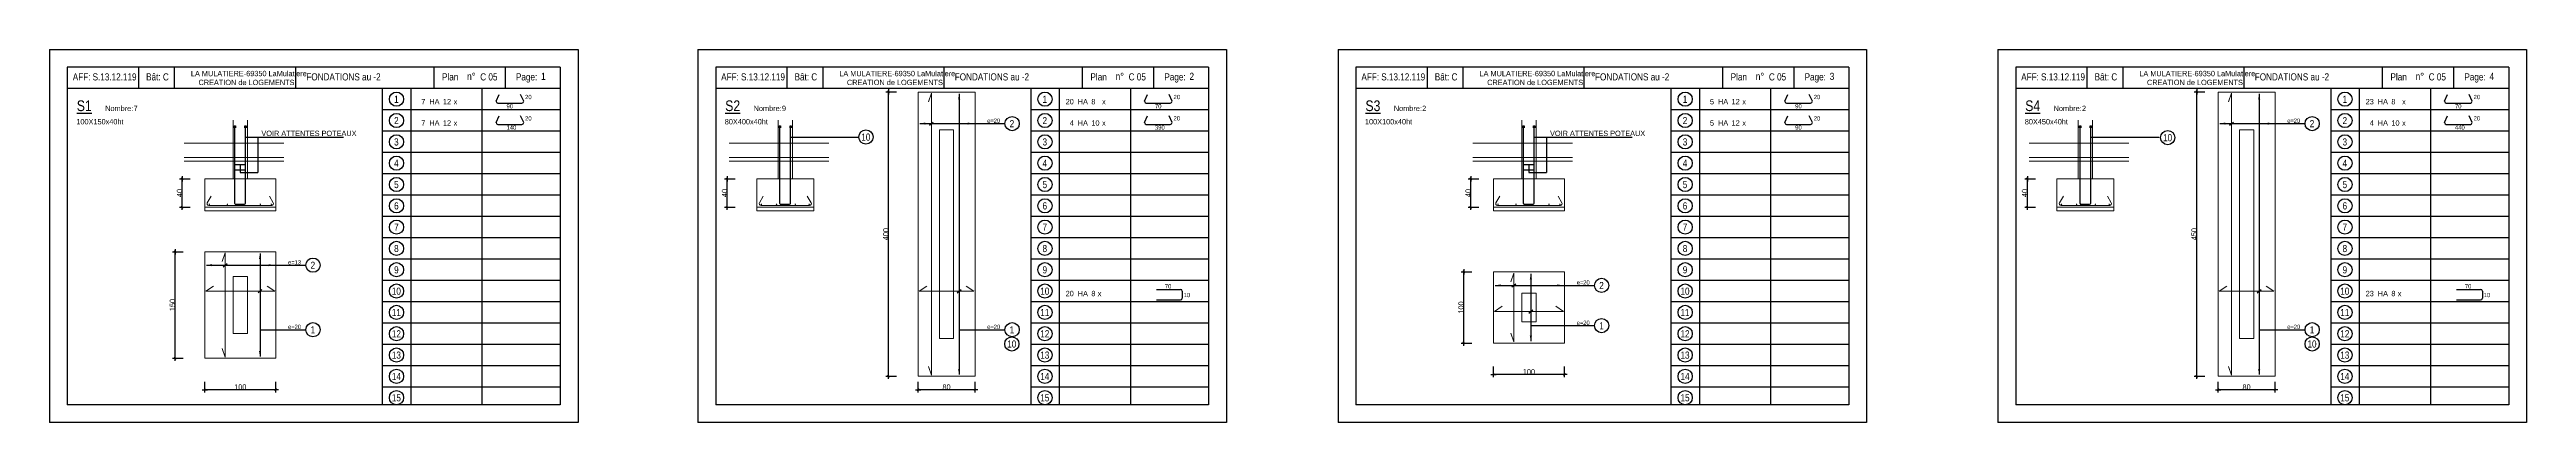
# Model space of a CAD drawing. Header units: centimetres. Extents: x -4990 to 114398, y -61489 to -12305.
# Drawn here: x 84335 to 91295, y -42596 to -41546 of the extents above; entities that cross this region are included whole.
import ezdxf
from ezdxf.enums import TextEntityAlignment as Align

# ---------------------------------------------------------------- set-up
doc = ezdxf.new("R2010")
doc.units = ezdxf.units.CM
doc.header["$LTSCALE"] = 0.5
doc.layers.get('DEFPOINTS').update_dxf_attribs({"linetype": 'CONTINUOUS'})
for name, color, linetype in [('01_cote_gen', 4, 'CONTINUOUS'), ('01_fenetres', 171, 'CONTINUOUS'), ('01_linteaux', 2, 'CONTINUOUS'), ('01_texte', 230, 'CONTINUOUS'), ('AA_COTES', 2, 'CONTINUOUS')]:
    doc.layers.add(name, color=color, linetype=linetype)
doc.layers.add('01_murs_coup', color=5, linetype='CONTINUOUS', lineweight=60)
doc.layers.add('01_sem', color=42, linetype='CONTINUOUS', lineweight=15)
doc.styles.add('STYLE2', font='ARIALN.TTF')
doc.dimstyles.new('JB25', dxfattribs={"dimscale": 0.1, "dimtxt": 150, "dimasz": 15, "dimexe": 0.1, "dimexo": 0.1, "dimgap": 0.09, "dimtad": 1, "dimdec": 1, "dimlfac": 0.5, "dimdsep": 46, "dimtxsty": 'STYLE2', "dimblk1": 'BOND_G', "dimblk2": 'BOND_D', "dimsah": 1, "dimcen": 1.5, "dimdle": 0.01, "dimse1": 1, "dimse2": 1, "dimclrd": 4, "dimclre": 2, "dimclrt": 6, "dimazin": 2, "dimtfac": 2.333333, "dimtdec": 1, "dimtix": 1, "dimtmove": 2, "dimatfit": 3, "dimldrblk": 'BOND_G', "dimfxl": 1, "dimtolj": 1, "dimtzin": 0, "dimarcsym": 0})
doc.dimstyles.new('JB50', dxfattribs={"dimscale": 0.1, "dimtxt": 150, "dimasz": 15, "dimexe": 0.1, "dimexo": 0.1, "dimgap": 0.09, "dimtad": 1, "dimdec": 1, "dimdsep": 46, "dimtxsty": 'STYLE2', "dimblk1": 'BOND_G', "dimblk2": 'BOND_D', "dimsah": 1, "dimcen": 1.5, "dimdle": 0.01, "dimse1": 1, "dimse2": 1, "dimclrd": 4, "dimclre": 2, "dimclrt": 6, "dimazin": 2, "dimtfac": 2.333333, "dimtdec": 1, "dimtix": 1, "dimtmove": 2, "dimatfit": 3, "dimldrblk": 'BOND_G', "dimfxl": 1, "dimtolj": 1, "dimtzin": 0, "dimarcsym": 0})

msp = doc.modelspace()

# ---------------------------------------------------------------- texts
at = {"layer": '01_texte', "style": 'STYLE2'}
for s, height, p in [('AFF:', 20, (84400.296, -41633.132)), ('S.13.12.119', 20, (84455.96, -41633.132)), ('Bât: C', 20, (84606.46, -41633.132)), ('LA MULATIERE-69350 LaMulatiere', 15, (84732.197, -41621.265)), ('FONDATIONS au -2', 20, (85056.618, -41633.132)), ('Plan', 20, (85437.913, -41633.132)), ('n%%D', 20, (85508.598, -41631.69)), (' C 05', 20, (85538.941, -41633.132)), ('Page:', 20, (85645.582, -41633.132)), ('1', 20, (85716.267, -41631.69)), ('AFF:', 20, (86222.296, -41633.132)), ('S.13.12.119', 20, (86277.96, -41633.132)), ('Bât: C', 20, (86428.46, -41633.132)), ('LA MULATIERE-69350 LaMulatiere', 15, (86554.197, -41621.265)), ('FONDATIONS au -2', 20, (86878.618, -41633.132)), ('Plan', 20, (87259.913, -41633.132)), ('n%%D', 20, (87330.598, -41631.69)), (' C 05', 20, (87360.941, -41633.132)), ('Page:', 20, (87467.582, -41633.132)), ('2', 20, (87538.267, -41631.69)), ('AFF:', 20, (88021.296, -41633.132)), ('S.13.12.119', 20, (88076.96, -41633.132)), ('Bât: C', 20, (88227.46, -41633.132)), ('LA MULATIERE-69350 LaMulatiere', 15, (88353.197, -41621.265)), ('FONDATIONS au -2', 20, (88677.618, -41633.132)), ('Plan', 20, (89058.913, -41633.132)), ('n%%D', 20, (89129.598, -41631.69)), (' C 05', 20, (89159.941, -41633.132)), ('Page:', 20, (89266.582, -41633.132)), ('3', 20, (89337.267, -41631.69)), ('AFF:', 20, (89875.296, -41633.132)), ('S.13.12.119', 20, (89930.96, -41633.132)), ('Bât: C', 20, (90081.46, -41633.132)), ('LA MULATIERE-69350 LaMulatiere', 15, (90207.197, -41621.265)), ('FONDATIONS au -2', 20, (90531.618, -41633.132)), ('Plan', 20, (90912.913, -41633.132)), ('n%%D', 20, (90983.598, -41631.69)), (' C 05', 20, (91013.941, -41633.132)), ('Page:', 20, (91120.582, -41633.132)), ('4', 20, (91191.267, -41631.69)), ('%%US1', 30, (84411.577, -41719.372)), ('CREATION de LOGEMENTS', 15, (84753.679, -41646.265)), ('HA', 15, (85402.291, -41700.383)), ('12', 15, (85440.459, -41700.383)), ('x', 15, (85470.559, -41700.383)), ('20', 12, (85671.342, -41685.805)), ('%%US2', 30, (86233.577, -41719.372)), ('CREATION de LOGEMENTS', 15, (86575.679, -41646.265)), ('HA', 15, (87224.291, -41700.383)), ('8', 15, (87262.459, -41700.383)), ('x', 15, (87292.559, -41700.383)), ('20', 12, (87493.342, -41685.805)), ('%%US3', 30, (88032.577, -41719.372)), ('CREATION de LOGEMENTS', 15, (88374.679, -41646.265)), ('HA', 15, (89023.291, -41700.383)), ('12', 15, (89061.459, -41700.383)), ('x', 15, (89091.559, -41700.383)), ('20', 12, (89292.342, -41685.805)), ('%%US4', 30, (89886.577, -41719.372)), ('CREATION de LOGEMENTS', 15, (90228.679, -41646.265)), ('HA', 15, (90877.291, -41700.383)), ('8', 15, (90915.459, -41700.383)), ('x', 15, (90945.559, -41700.383)), ('20', 12, (91146.342, -41685.805)), ('100X150x40ht', 15, (84410.328, -41756.77)), ('Nombre:', 15, (84491.389, -41719.372)), ('7', 15, (84571.012, -41719.372)), ('HA', 15, (85402.291, -41760.383)), ('12', 15, (85440.459, -41760.383)), ('x', 15, (85470.559, -41760.383)), ('90', 12, (85619.142, -41711.651)), ('140', 12, (85619.142, -41771.651)), ('20', 12, (85671.342, -41745.805)), ('80X400x40ht', 15, (86232.328, -41756.77)), ('Nombre:', 15, (86313.389, -41719.372)), ('9', 15, (86393.012, -41719.372)), ('e= ', 12, (86969.783, -41752.553)), ('20', 12, (86987.945, -41752.553)), ('HA', 15, (87224.291, -41760.383)), ('10', 15, (87262.459, -41760.383)), ('x', 15, (87292.559, -41760.383)), ('390', 12, (87441.142, -41771.651)), ('70', 12, (87441.142, -41711.651)), ('20', 12, (87493.342, -41745.805)), ('100X100x40ht', 15, (88031.328, -41756.77)), ('Nombre:', 15, (88112.389, -41719.372)), ('2', 15, (88192.012, -41719.372)), ('HA', 15, (89023.291, -41760.383)), ('12', 15, (89061.459, -41760.383)), ('x', 15, (89091.559, -41760.383)), ('90', 12, (89240.142, -41711.651)), ('90', 12, (89240.142, -41771.651)), ('20', 12, (89292.342, -41745.805)), ('80X450x40ht', 15, (89885.328, -41756.77)), ('Nombre:', 15, (89966.389, -41719.372)), ('2', 15, (90046.012, -41719.372)), ('e= ', 12, (90622.783, -41752.553)), ('20', 12, (90640.945, -41752.553)), ('HA', 15, (90877.291, -41760.383)), ('10', 15, (90915.459, -41760.383)), ('x', 15, (90945.559, -41760.383)), ('440', 12, (91094.142, -41771.651)), ('70', 12, (91094.142, -41711.651)), ('20', 12, (91146.342, -41745.805)), ('VOIR ATTENTES POTEAUX', 15, (84930.306, -41789.612)), ('VOIR ATTENTES POTEAUX', 15, (88551.306, -41789.612)), ('e= ', 12, (85005.283, -42151.053)), ('13', 12, (85023.445, -42151.053)), ('HA', 15, (87224.291, -42240.383)), ('8', 15, (87262.459, -42240.383)), ('70', 12, (87468.894, -42218.41)), ('10', 12, (87522.019, -42243.117)), ('e= ', 12, (88626.283, -42208.053)), ('20', 12, (88644.445, -42208.053)), ('HA', 15, (90877.291, -42240.383)), ('8', 15, (90915.459, -42240.383)), ('70', 12, (91121.894, -42218.41)), ('10', 12, (91175.019, -42243.117)), ('e= ', 12, (88626.283, -42321.208)), ('20', 12, (88644.445, -42321.208)), ('e= ', 12, (85005.283, -42332.708)), ('20', 12, (85023.445, -42332.708)), ('e= ', 12, (86969.783, -42332.708)), ('20', 12, (86987.945, -42332.708)), ('e= ', 12, (90622.783, -42332.708)), ('20', 12, (90640.945, -42332.708))]:
    msp.add_text(s, height=height, dxfattribs=at).set_placement(p)
for s, p in [('1', (85309.596, -41686.207)), ('1', (87131.596, -41686.207)), ('1', (88930.596, -41686.207)), ('1', (90784.596, -41686.207)), ('2', (85309.596, -41746.207)), ('2', (87039.365, -41754.837)), ('2', (87131.596, -41746.207)), ('2', (88930.596, -41746.207)), ('2', (90692.365, -41754.837)), ('2', (90784.596, -41746.207)), ('3', (85309.596, -41806.207)), ('10', (86628.596, -41792.614)), ('3', (87131.596, -41806.207)), ('3', (88930.596, -41806.207)), ('10', (90286.596, -41794.226)), ('3', (90784.596, -41806.207)), ('4', (85309.596, -41866.207)), ('4', (87131.596, -41866.207)), ('4', (88930.596, -41866.207)), ('4', (90784.596, -41866.207)), ('5', (85309.596, -41926.207)), ('5', (87131.596, -41926.207)), ('5', (88930.596, -41926.207)), ('5', (90784.596, -41926.207)), ('6', (85309.596, -41986.207)), ('7', (85309.596, -42046.207)), ('6', (87131.596, -41986.207)), ('7', (87131.596, -42046.207)), ('6', (88930.596, -41986.207)), ('7', (88930.596, -42046.207)), ('6', (90784.596, -41986.207)), ('7', (90784.596, -42046.207)), ('8', (85309.596, -42106.207)), ('8', (87131.596, -42106.207)), ('8', (88930.596, -42106.207)), ('8', (90784.596, -42106.207)), ('2', (85074.865, -42153.337)), ('9', (85309.596, -42166.207)), ('9', (87131.596, -42166.207)), ('9', (88930.596, -42166.207)), ('9', (90784.596, -42166.207)), ('10', (85309.596, -42226.207)), ('10', (87131.596, -42226.207)), ('2', (88695.865, -42210.337)), ('10', (88930.596, -42226.207)), ('10', (90784.596, -42226.207)), ('11', (85309.596, -42286.207)), ('11', (87131.596, -42286.207)), ('1', (88695.865, -42323.492)), ('11', (88930.596, -42286.207)), ('11', (90784.596, -42286.207)), ('1', (85074.865, -42334.992)), ('12', (85309.596, -42346.207)), ('10', (87038.704, -42374.981)), ('1', (87039.365, -42334.992)), ('12', (87131.596, -42346.207)), ('12', (88930.596, -42346.207)), ('10', (90692.365, -42374.992)), ('1', (90692.365, -42334.992)), ('12', (90784.596, -42346.207)), ('13', (85309.596, -42406.207)), ('13', (87131.596, -42406.207)), ('13', (88930.596, -42406.207)), ('13', (90784.596, -42406.207)), ('14', (85309.596, -42466.207)), ('15', (85309.596, -42526.207)), ('14', (87131.596, -42466.207)), ('15', (87131.596, -42526.207)), ('14', (88930.596, -42466.207)), ('15', (88930.596, -42526.207)), ('14', (90784.596, -42466.207)), ('15', (90784.596, -42526.207))]:
    msp.add_text(s, height=20, dxfattribs=at).set_placement(p, align=Align.MIDDLE_CENTER)
for s, p in [('7', (85391.089, -41700.383)), ('20', (87213.089, -41700.383)), ('5', (89012.089, -41700.383)), ('23', (90866.089, -41700.383)), ('7', (85391.089, -41760.383)), ('4', (87213.089, -41760.383)), ('5', (89012.089, -41760.383)), ('4', (90866.089, -41760.383)), ('20', (87213.089, -42240.383)), ('23', (90866.089, -42240.383))]:
    msp.add_text(s, height=15, dxfattribs=at).set_placement(p, align=Align.RIGHT)
for p in [(87285.484, -42240.383), (90938.484, -42240.383)]:
    msp.add_text('x', height=15, dxfattribs=at).set_placement(p, align=Align.CENTER)

# ---------------------------------------------------------------- blocks, each defined once
blk = doc.blocks.new('BOND_G')
at = {"layer": 'AA_COTES', "color": 0}
for p, q in [((5, 0), (-5, 0)), ((1.8, 1.8), (-1.8, -1.8)), ((0, -5), (0, 15))]:
    blk.add_line(p, q, dxfattribs=at)
blk = doc.blocks.new('BOND_D')
at = {"layer": 'AA_COTES', "color": 0}
for p, q in [((5, 0), (-5, 0)), ((-1.8, -1.8), (1.8, 1.8)), ((0, 5), (0, -15))]:
    blk.add_line(p, q, dxfattribs=at)
blk = doc.blocks.new('*D4352')
at = {"layer": '01_cote_gen', "color": 4, "linetype": 'Continuous', "lineweight": -2, "transparency": 16777216}
blk.add_line((84688, -42413.7), (84688, -42116.7), dxfattribs=at)
at = {"layer": 'DEFPOINTS', "color": 0, "linetype": 'Continuous'}
for p in [(84688, -42115.2), (84740.4, -42115.2), (84740.4, -42415.2)]:
    blk.add_point(p, dxfattribs=at)
at = {"layer": '01_cote_gen', "color": 4, "linetype": 'Continuous', "lineweight": -2, "transparency": 16777216, "xscale": 1.5, "yscale": 1.5, "zscale": 1.5}
for name, p, rotation in [('BOND_D', (84688, -42115.2), 90), ('BOND_G', (84688, -42415.2), 270)]:
    blk.add_blockref(name, p, dxfattribs=dict(at, rotation=rotation))
at = {"layer": '01_cote_gen', "color": 6, "linetype": 'Continuous', "lineweight": 0, "transparency": 16777216, "insert": (84680.3, -42265.2), "char_height": 15, "attachment_point": 5, "rotation": 90, "style": 'STYLE2'}
blk.add_mtext('\\A1;150', dxfattribs=at)
blk = doc.blocks.new('*D4353')
at = {"layer": '01_sem', "color": 4, "lineweight": -2, "ltscale": 7, "transparency": 16777216}
blk.add_line((84969.5, -42503.9), (84772.5, -42503.9), dxfattribs=at)
at = {"layer": 'DEFPOINTS', "color": 0, "ltscale": 7}
for p in [(84771, -42415.2), (84971, -42415.2), (84771, -42503.9)]:
    blk.add_point(p, dxfattribs=at)
at = {"layer": '01_sem', "color": 4, "lineweight": -2, "ltscale": 7, "transparency": 16777216, "xscale": 1.5, "yscale": 1.5, "zscale": 1.5, "rotation": 180}
blk.add_blockref('BOND_D', (84771, -42503.9), dxfattribs=at)
at = {"layer": '01_sem', "color": 4, "lineweight": -2, "ltscale": 7, "transparency": 16777216, "xscale": 1.5, "yscale": 1.5, "zscale": 1.5}
blk.add_blockref('BOND_G', (84971, -42503.9), dxfattribs=at)
at = {"layer": '01_sem', "color": 6, "lineweight": 0, "ltscale": 7, "transparency": 16777216, "insert": (84871, -42496.2), "char_height": 15, "attachment_point": 5, "style": 'STYLE2'}
blk.add_mtext('\\A1;100', dxfattribs=at)
blk = doc.blocks.new('*D4354')
at = {"layer": '01_cote_gen', "color": 4, "linetype": 'Continuous', "lineweight": -2, "transparency": 16777216}
blk.add_line((84708, -41988.5), (84708, -41911.5), dxfattribs=at)
at = {"layer": 'DEFPOINTS', "color": 0, "linetype": 'Continuous'}
for p in [(84708, -41910), (84799.3, -41910), (84778.2, -41990)]:
    blk.add_point(p, dxfattribs=at)
at = {"layer": '01_cote_gen', "color": 4, "linetype": 'Continuous', "lineweight": -2, "transparency": 16777216, "xscale": 1.5, "yscale": 1.5, "zscale": 1.5}
for name, p, rotation in [('BOND_D', (84708, -41910), 90), ('BOND_G', (84708, -41990), 270)]:
    blk.add_blockref(name, p, dxfattribs=dict(at, rotation=rotation))
at = {"layer": '01_cote_gen', "color": 6, "linetype": 'Continuous', "lineweight": 0, "transparency": 16777216, "insert": (84700.3, -41950), "char_height": 15, "attachment_point": 5, "rotation": 90, "style": 'STYLE2'}
blk.add_mtext('\\A1;40', dxfattribs=at)
blk = doc.blocks.new('*D4355')
at = {"layer": '01_cote_gen', "color": 4, "linetype": 'Continuous', "lineweight": -2, "transparency": 16777216}
blk.add_line((86692.5, -42464.2), (86692.5, -41667.2), dxfattribs=at)
at = {"layer": 'DEFPOINTS', "color": 0, "linetype": 'Continuous'}
for p in [(86692.5, -41665.7), (86744.9, -41665.7), (86744.9, -42465.7)]:
    blk.add_point(p, dxfattribs=at)
at = {"layer": '01_cote_gen', "color": 4, "linetype": 'Continuous', "lineweight": -2, "transparency": 16777216, "xscale": 1.5, "yscale": 1.5, "zscale": 1.5}
for name, p, rotation in [('BOND_D', (86692.5, -41665.7), 90), ('BOND_G', (86692.5, -42465.7), 270)]:
    blk.add_blockref(name, p, dxfattribs=dict(at, rotation=rotation))
at = {"layer": '01_cote_gen', "color": 6, "linetype": 'Continuous', "lineweight": 0, "transparency": 16777216, "insert": (86684.8, -42065.7), "char_height": 15, "attachment_point": 5, "rotation": 90, "style": 'STYLE2'}
blk.add_mtext('\\A1;400', dxfattribs=at)
blk = doc.blocks.new('*D4356')
at = {"layer": '01_sem', "color": 4, "lineweight": -2, "ltscale": 7, "transparency": 16777216}
blk.add_line((86934, -42503.9), (86777, -42503.9), dxfattribs=at)
at = {"layer": 'DEFPOINTS', "color": 0, "ltscale": 7}
for p in [(86775.5, -42415.2), (86935.5, -42415.2), (86775.5, -42503.9)]:
    blk.add_point(p, dxfattribs=at)
at = {"layer": '01_sem', "color": 4, "lineweight": -2, "ltscale": 7, "transparency": 16777216, "xscale": 1.5, "yscale": 1.5, "zscale": 1.5, "rotation": 180}
blk.add_blockref('BOND_D', (86775.5, -42503.9), dxfattribs=at)
at = {"layer": '01_sem', "color": 4, "lineweight": -2, "ltscale": 7, "transparency": 16777216, "xscale": 1.5, "yscale": 1.5, "zscale": 1.5}
blk.add_blockref('BOND_G', (86935.5, -42503.9), dxfattribs=at)
at = {"layer": '01_sem', "color": 6, "lineweight": 0, "ltscale": 7, "transparency": 16777216, "insert": (86855.5, -42496.2), "char_height": 15, "attachment_point": 5, "style": 'STYLE2'}
blk.add_mtext('\\A1;80', dxfattribs=at)
blk = doc.blocks.new('*D4357')
at = {"layer": '01_cote_gen', "color": 4, "linetype": 'Continuous', "lineweight": -2, "transparency": 16777216}
blk.add_line((86239.5, -41988.5), (86239.5, -41911.5), dxfattribs=at)
at = {"layer": 'DEFPOINTS', "color": 0, "linetype": 'Continuous'}
for p in [(86239.5, -41910), (86350.8, -41910), (86329.7, -41990)]:
    blk.add_point(p, dxfattribs=at)
at = {"layer": '01_cote_gen', "color": 4, "linetype": 'Continuous', "lineweight": -2, "transparency": 16777216, "xscale": 1.5, "yscale": 1.5, "zscale": 1.5}
for name, p, rotation in [('BOND_D', (86239.5, -41910), 90), ('BOND_G', (86239.5, -41990), 270)]:
    blk.add_blockref(name, p, dxfattribs=dict(at, rotation=rotation))
at = {"layer": '01_cote_gen', "color": 6, "linetype": 'Continuous', "lineweight": 0, "transparency": 16777216, "insert": (86231.8, -41950), "char_height": 15, "attachment_point": 5, "rotation": 90, "style": 'STYLE2'}
blk.add_mtext('\\A1;40', dxfattribs=at)
blk = doc.blocks.new('*D4358')
at = {"layer": '01_cote_gen', "color": 4, "linetype": 'Continuous', "lineweight": -2, "transparency": 16777216}
blk.add_line((88309, -42370.7), (88309, -42173.7), dxfattribs=at)
at = {"layer": 'DEFPOINTS', "color": 0, "linetype": 'Continuous'}
for p in [(88309, -42172.2), (88361.4, -42172.2), (88361.4, -42372.2)]:
    blk.add_point(p, dxfattribs=at)
at = {"layer": '01_cote_gen', "color": 4, "linetype": 'Continuous', "lineweight": -2, "transparency": 16777216, "xscale": 1.5, "yscale": 1.5, "zscale": 1.5}
for name, p, rotation in [('BOND_D', (88309, -42172.2), 90), ('BOND_G', (88309, -42372.2), 270)]:
    blk.add_blockref(name, p, dxfattribs=dict(at, rotation=rotation))
at = {"layer": '01_cote_gen', "color": 6, "linetype": 'Continuous', "lineweight": 0, "transparency": 16777216, "insert": (88301.3, -42272.2), "char_height": 15, "attachment_point": 5, "rotation": 90, "style": 'STYLE2'}
blk.add_mtext('\\A1;100', dxfattribs=at)
blk = doc.blocks.new('*D4359')
at = {"layer": '01_sem', "color": 4, "lineweight": -2, "ltscale": 7, "transparency": 16777216}
blk.add_line((88590.5, -42460.9), (88393.5, -42460.9), dxfattribs=at)
at = {"layer": 'DEFPOINTS', "color": 0, "ltscale": 7}
for p in [(88392, -42372.2), (88592, -42372.2), (88392, -42460.9)]:
    blk.add_point(p, dxfattribs=at)
at = {"layer": '01_sem', "color": 4, "lineweight": -2, "ltscale": 7, "transparency": 16777216, "xscale": 1.5, "yscale": 1.5, "zscale": 1.5, "rotation": 180}
blk.add_blockref('BOND_D', (88392, -42460.9), dxfattribs=at)
at = {"layer": '01_sem', "color": 4, "lineweight": -2, "ltscale": 7, "transparency": 16777216, "xscale": 1.5, "yscale": 1.5, "zscale": 1.5}
blk.add_blockref('BOND_G', (88592, -42460.9), dxfattribs=at)
at = {"layer": '01_sem', "color": 6, "lineweight": 0, "ltscale": 7, "transparency": 16777216, "insert": (88492, -42453.2), "char_height": 15, "attachment_point": 5, "style": 'STYLE2'}
blk.add_mtext('\\A1;100', dxfattribs=at)
blk = doc.blocks.new('*D4360')
at = {"layer": '01_cote_gen', "color": 4, "linetype": 'Continuous', "lineweight": -2, "transparency": 16777216}
blk.add_line((88329, -41988.5), (88329, -41911.5), dxfattribs=at)
at = {"layer": 'DEFPOINTS', "color": 0, "linetype": 'Continuous'}
for p in [(88329, -41910), (88420.3, -41910), (88399.2, -41990)]:
    blk.add_point(p, dxfattribs=at)
at = {"layer": '01_cote_gen', "color": 4, "linetype": 'Continuous', "lineweight": -2, "transparency": 16777216, "xscale": 1.5, "yscale": 1.5, "zscale": 1.5}
for name, p, rotation in [('BOND_D', (88329, -41910), 90), ('BOND_G', (88329, -41990), 270)]:
    blk.add_blockref(name, p, dxfattribs=dict(at, rotation=rotation))
at = {"layer": '01_cote_gen', "color": 6, "linetype": 'Continuous', "lineweight": 0, "transparency": 16777216, "insert": (88321.3, -41950), "char_height": 15, "attachment_point": 5, "rotation": 90, "style": 'STYLE2'}
blk.add_mtext('\\A1;40', dxfattribs=at)
blk = doc.blocks.new('*D4362')
at = {"layer": '01_sem', "color": 4, "lineweight": -2, "ltscale": 7, "transparency": 16777216}
blk.add_line((90587, -42503.9), (90430, -42503.9), dxfattribs=at)
at = {"layer": 'DEFPOINTS', "color": 0, "ltscale": 7}
for p in [(90428.5, -42415.2), (90588.5, -42415.2), (90428.5, -42503.9)]:
    blk.add_point(p, dxfattribs=at)
at = {"layer": '01_sem', "color": 4, "lineweight": -2, "ltscale": 7, "transparency": 16777216, "xscale": 1.5, "yscale": 1.5, "zscale": 1.5, "rotation": 180}
blk.add_blockref('BOND_D', (90428.5, -42503.9), dxfattribs=at)
at = {"layer": '01_sem', "color": 4, "lineweight": -2, "ltscale": 7, "transparency": 16777216, "xscale": 1.5, "yscale": 1.5, "zscale": 1.5}
blk.add_blockref('BOND_G', (90588.5, -42503.9), dxfattribs=at)
at = {"layer": '01_sem', "color": 6, "lineweight": 0, "ltscale": 7, "transparency": 16777216, "insert": (90508.5, -42496.2), "char_height": 15, "attachment_point": 5, "style": 'STYLE2'}
blk.add_mtext('\\A1;80', dxfattribs=at)
blk = doc.blocks.new('*D4361')
at = {"layer": '01_cote_gen', "color": 4, "linetype": 'Continuous', "lineweight": -2, "transparency": 16777216}
blk.add_line((89892.5, -41988.5), (89892.5, -41911.5), dxfattribs=at)
at = {"layer": 'DEFPOINTS', "color": 0, "linetype": 'Continuous'}
for p in [(89892.5, -41910), (90003.8, -41910), (89982.7, -41990)]:
    blk.add_point(p, dxfattribs=at)
at = {"layer": '01_cote_gen', "color": 4, "linetype": 'Continuous', "lineweight": -2, "transparency": 16777216, "xscale": 1.5, "yscale": 1.5, "zscale": 1.5}
for name, p, rotation in [('BOND_D', (89892.5, -41910), 90), ('BOND_G', (89892.5, -41990), 270)]:
    blk.add_blockref(name, p, dxfattribs=dict(at, rotation=rotation))
at = {"layer": '01_cote_gen', "color": 6, "linetype": 'Continuous', "lineweight": 0, "transparency": 16777216, "insert": (89884.8, -41950), "char_height": 15, "attachment_point": 5, "rotation": 90, "style": 'STYLE2'}
blk.add_mtext('\\A1;40', dxfattribs=at)
blk = doc.blocks.new('*D4363')
at = {"layer": '01_cote_gen', "color": 4, "lineweight": -2, "ltscale": 2, "transparency": 16777216}
blk.add_line((90369, -42464.2), (90369, -41667.2), dxfattribs=at)
at = {"layer": 'DEFPOINTS', "color": 0, "ltscale": 2}
for p in [(90369, -41665.7), (90428.5, -41665.7), (90428.5, -42465.7)]:
    blk.add_point(p, dxfattribs=at)
at = {"layer": '01_cote_gen', "color": 4, "lineweight": -2, "ltscale": 2, "transparency": 16777216, "xscale": 1.5, "yscale": 1.5, "zscale": 1.5}
for name, p, rotation in [('BOND_D', (90369, -41665.7), 90), ('BOND_G', (90369, -42465.7), 270)]:
    blk.add_blockref(name, p, dxfattribs=dict(at, rotation=rotation))
at = {"layer": '01_cote_gen', "color": 6, "ltscale": 2, "transparency": 16777216, "insert": (90361.3, -42065.7), "char_height": 15, "attachment_point": 5, "rotation": 90, "style": 'STYLE2'}
blk.add_mtext('\\A1;450', dxfattribs=at)

# ---------------------------------------------------------------- dimensions: what is measured, and where the dimension line sits
at = {"layer": '01_cote_gen', "linetype": 'Continuous', "lineweight": 0}
for base, p1, p2, picture, middle in [((86692.465, -41665.731), (86744.947, -42465.731), (86744.947, -41665.731), '*D4355', (86684.798, -42065.731)), ((84707.965, -41909.996), (84778.177, -41989.996), (84799.259, -41909.996), '*D4354', (84700.298, -41949.996)), ((86239.465, -41909.996), (86329.677, -41989.996), (86350.759, -41909.996), '*D4357', (86231.798, -41949.996)), ((88328.965, -41909.996), (88399.177, -41989.996), (88420.259, -41909.996), '*D4360', (88321.298, -41949.996)), ((89892.465, -41909.996), (89982.677, -41989.996), (90003.759, -41909.996), '*D4361', (89884.798, -41949.996)), ((84687.965, -42115.231), (84740.447, -42415.231), (84740.447, -42115.231), '*D4352', (84680.298, -42265.231)), ((88308.965, -42172.231), (88361.447, -42372.231), (88361.447, -42172.231), '*D4358', (88301.298, -42272.231))]:
    dim = msp.add_linear_dim(base=base, p1=p1, p2=p2, angle=90, dimstyle='JB25', dxfattribs=at)
    dim.commit()
    dim.dimension.update_dxf_attribs({"geometry": picture, "text_midpoint": middle})
at = {"layer": '01_cote_gen', "ltscale": 2}
dim = msp.add_linear_dim(base=(90369, -41665.731), p1=(90428.506, -42465.731), p2=(90428.506, -41665.731), angle=90, text='450', dimstyle='JB50', dxfattribs=at)
dim.commit()
dim.dimension.update_dxf_attribs({"geometry": '*D4363', "text_midpoint": (90361.332, -42065.731)})
at = {"layer": '01_sem', "lineweight": 0, "ltscale": 7}
for base, p1, p2, picture, middle in [((88392.006, -42460.895), (88592.006, -42372.231), (88392.006, -42372.231), '*D4359', (88492.006, -42453.227)), ((84771.006, -42503.895), (84971.006, -42415.231), (84771.006, -42415.231), '*D4353', (84871.006, -42496.227)), ((86775.506, -42503.895), (86935.506, -42415.231), (86775.506, -42415.231), '*D4356', (86855.506, -42496.227)), ((90428.506, -42503.895), (90588.506, -42415.231), (90428.506, -42415.231), '*D4362', (90508.506, -42496.227))]:
    dim = msp.add_linear_dim(base=base, p1=p1, p2=p2, dimstyle='JB25', dxfattribs=at)
    dim.commit()
    dim.dimension.update_dxf_attribs({"geometry": picture, "text_midpoint": middle})

# ---------------------------------------------------------------- linework, layer by layer
at = {"layer": '01_fenetres', "ltscale": 30}
for p, q in [((84385, -41595.981), (84385, -42545.981)), ((84385, -41595.981), (84385, -42545.981)), ((84385, -41595.981), (84385, -42545.981)), ((85770, -41595.981), (84385, -41595.981)), ((84585, -41595.981), (84585, -41655.981)), ((84685.5, -41595.981), (84685.5, -41655.981)), ((85025.673, -41595.981), (85025.673, -41655.981)), ((85415.868, -41655.981), (85415.868, -41595.981)), ((85615.868, -41655.981), (85615.868, -41595.981)), ((85770, -41595.981), (85770, -42545.981)), ((86207, -41595.981), (86207, -42545.981)), ((86207, -41595.981), (86207, -42545.981)), ((86207, -41595.981), (86207, -42545.981)), ((87592, -41595.981), (86207, -41595.981)), ((86407, -41595.981), (86407, -41655.981)), ((86507.5, -41595.981), (86507.5, -41655.981)), ((86847.673, -41595.981), (86847.673, -41655.981)), ((87237.868, -41655.981), (87237.868, -41595.981)), ((87437.868, -41655.981), (87437.868, -41595.981)), ((87592, -41595.981), (87592, -42545.981)), ((88006, -41595.981), (88006, -42545.981)), ((88006, -41595.981), (88006, -42545.981)), ((88006, -41595.981), (88006, -42545.981)), ((89391, -41595.981), (88006, -41595.981)), ((88206, -41595.981), (88206, -41655.981)), ((88306.5, -41595.981), (88306.5, -41655.981)), ((88646.673, -41595.981), (88646.673, -41655.981)), ((89036.868, -41655.981), (89036.868, -41595.981)), ((89236.868, -41655.981), (89236.868, -41595.981)), ((89391, -41595.981), (89391, -42545.981)), ((89860, -41595.981), (89860, -42545.981)), ((89860, -41595.981), (89860, -42545.981)), ((89860, -41595.981), (89860, -42545.981)), ((91245, -41595.981), (89860, -41595.981)), ((90060, -41595.981), (90060, -41655.981)), ((90160.5, -41595.981), (90160.5, -41655.981)), ((90500.673, -41595.981), (90500.673, -41655.981)), ((90890.868, -41655.981), (90890.868, -41595.981)), ((91090.868, -41655.981), (91090.868, -41595.981)), ((91245, -41595.981), (91245, -42545.981)), ((85770, -41655.981), (84385, -41655.981)), ((87592, -41655.981), (86207, -41655.981)), ((89391, -41655.981), (88006, -41655.981)), ((91245, -41655.981), (89860, -41655.981)), ((85770, -42545.981), (84385, -42545.981)), ((87592, -42545.981), (86207, -42545.981)), ((89391, -42545.981), (88006, -42545.981)), ((91245, -42545.981), (89860, -42545.981))]:
    msp.add_line(p, q, dxfattribs=at)
at = {"layer": '01_linteaux', "linetype": 'Continuous'}
for p, q in [((85589.773, -41691.76), (85598.468, -41672.535)), ((85667.356, -41691.76), (85658.661, -41672.535)), ((87411.773, -41691.76), (87420.468, -41672.535)), ((87489.356, -41691.76), (87480.661, -41672.535)), ((89210.773, -41691.76), (89219.468, -41672.535)), ((89288.356, -41691.76), (89279.661, -41672.535)), ((91064.773, -41691.76), (91073.468, -41672.535)), ((91142.356, -41691.76), (91133.661, -41672.535)), ((85589.773, -41751.76), (85598.468, -41732.535)), ((85594.773, -41696.76), (85662.356, -41696.76)), ((85594.773, -41756.76), (85662.356, -41756.76)), ((85667.356, -41751.76), (85658.661, -41732.535)), ((87411.773, -41751.76), (87420.468, -41732.535)), ((87416.773, -41696.76), (87484.356, -41696.76)), ((87416.773, -41756.76), (87484.356, -41756.76)), ((87489.356, -41751.76), (87480.661, -41732.535)), ((89210.773, -41751.76), (89219.468, -41732.535)), ((89215.773, -41696.76), (89283.356, -41696.76)), ((89215.773, -41756.76), (89283.356, -41756.76)), ((89288.356, -41751.76), (89279.661, -41732.535)), ((91064.773, -41751.76), (91073.468, -41732.535)), ((91069.773, -41696.76), (91137.356, -41696.76)), ((91069.773, -41756.76), (91137.356, -41756.76)), ((91142.356, -41751.76), (91133.661, -41732.535)), ((87445.449, -42221.46), (87513.033, -42221.46)), ((87518.033, -42226.46), (87518.033, -42246.071)), ((91098.449, -42221.46), (91166.033, -42221.46)), ((91171.033, -42226.46), (91171.033, -42246.071)), ((87445.449, -42251.071), (87513.033, -42251.071)), ((91098.449, -42251.071), (91166.033, -42251.071))]:
    msp.add_line(p, q, dxfattribs=at)
for centre, start, end in [((85594.773, -41691.76), 180, 270), ((85594.773, -41751.76), 180, 270), ((85662.356, -41691.76), 270, 0), ((85662.356, -41751.76), 270, 0), ((87416.773, -41691.76), 180, 270), ((87416.773, -41751.76), 180, 270), ((87484.356, -41691.76), 270, 0), ((87484.356, -41751.76), 270, 0), ((89215.773, -41691.76), 180, 270), ((89215.773, -41751.76), 180, 270), ((89283.356, -41691.76), 270, 0), ((89283.356, -41751.76), 270, 0), ((91069.773, -41691.76), 180, 270), ((91069.773, -41751.76), 180, 270), ((91137.356, -41691.76), 270, 0), ((91137.356, -41751.76), 270, 0), ((87513.033, -42226.46), 0, 90), ((87513.033, -42246.071), 270, 0), ((91166.033, -42226.46), 0, 90), ((91166.033, -42246.071), 270, 0)]:
    msp.add_arc(centre, 5, start, end, dxfattribs=at)
at = {"layer": '01_murs_coup', "linetype": 'Continuous', "lineweight": 0}
for p, q in [((86813.055, -41668.731), (86804.376, -41693.375)), ((86813.055, -41668.731), (86813.055, -42462.731)), ((90466.055, -41668.731), (90457.376, -41693.375)), ((90466.055, -41668.731), (90466.055, -42462.731)), ((84778.336, -41977.407), (84789.195, -41958.6)), ((84963.676, -41977.407), (84952.817, -41958.6)), ((86329.836, -41977.407), (86340.695, -41958.6)), ((86475.176, -41977.407), (86464.317, -41958.6)), ((88399.336, -41977.407), (88410.195, -41958.6)), ((88584.676, -41977.407), (88573.817, -41958.6)), ((89982.836, -41977.407), (89993.695, -41958.6)), ((90128.176, -41977.407), (90117.317, -41958.6)), ((84782.666, -41984.907), (84959.346, -41984.907)), ((86334.166, -41984.907), (86470.846, -41984.907)), ((88403.666, -41984.907), (88580.346, -41984.907)), ((89987.166, -41984.907), (90123.846, -41984.907)), ((84828.555, -42118.231), (84819.876, -42142.875)), ((84828.555, -42118.231), (84828.555, -42412.231)), ((88449.555, -42175.231), (88440.876, -42199.875)), ((88449.555, -42175.231), (88449.555, -42369.231)), ((84774.006, -42226.36), (84795.706, -42211.851)), ((84774.006, -42226.36), (84968.006, -42226.36)), ((84968.006, -42226.36), (84946.306, -42211.851)), ((86778.506, -42226.36), (86800.206, -42211.851)), ((86778.506, -42226.36), (86932.506, -42226.36)), ((86932.506, -42226.36), (86910.806, -42211.851)), ((90431.506, -42226.36), (90453.206, -42211.851)), ((90431.506, -42226.36), (90585.506, -42226.36)), ((90585.506, -42226.36), (90563.806, -42211.851)), ((88395.006, -42283.36), (88416.706, -42268.851)), ((88395.006, -42283.36), (88589.006, -42283.36)), ((88589.006, -42283.36), (88567.306, -42268.851)), ((88449.555, -42369.231), (88440.876, -42344.588)), ((84828.555, -42412.231), (84819.876, -42387.588)), ((86813.055, -42462.731), (86804.376, -42438.088)), ((90466.055, -42462.731), (90457.376, -42438.088))]:
    msp.add_line(p, q, dxfattribs=at)
for centre, start, end in [((84782.666, -41979.907), 150, 270), ((84959.346, -41979.907), 270, 30), ((86334.166, -41979.907), 150, 270), ((86470.846, -41979.907), 270, 30), ((88403.666, -41979.907), 150, 270), ((88580.346, -41979.907), 270, 30), ((89987.166, -41979.907), 150, 270), ((90123.846, -41979.907), 270, 30)]:
    msp.add_arc(centre, 5, start, end, dxfattribs=at)
at = {"layer": '01_sem', "lineweight": 0, "ltscale": 7}
for p, q in [((86775.506, -41665.731), (86775.506, -42465.731)), ((86935.506, -41665.731), (86775.506, -41665.731)), ((86935.506, -41665.731), (86935.506, -42465.731)), ((90428.506, -41665.731), (90428.506, -42465.731)), ((90588.506, -41665.731), (90428.506, -41665.731)), ((90588.506, -41665.731), (90588.506, -42465.731)), ((84851.006, -41909.996), (84851.006, -41745.436)), ((84891.006, -41909.996), (84891.006, -41745.436)), ((86382.506, -41909.996), (86382.506, -41745.436)), ((86422.506, -41909.996), (86422.506, -41745.436)), ((88472.006, -41909.996), (88472.006, -41745.436)), ((88512.006, -41909.996), (88512.006, -41745.436)), ((90035.506, -41909.996), (90035.506, -41745.436)), ((90075.506, -41909.996), (90075.506, -41745.436)), ((84993.507, -41809.996), (84713.465, -41809.996)), ((86525.007, -41809.996), (86244.965, -41809.996)), ((88614.507, -41809.996), (88334.465, -41809.996)), ((90178.007, -41809.996), (89897.965, -41809.996)), ((84993.507, -41849.996), (84713.465, -41849.996)), ((84993.507, -41859.996), (84713.465, -41859.996)), ((86525.007, -41849.996), (86244.965, -41849.996)), ((86525.007, -41859.996), (86244.965, -41859.996)), ((88614.507, -41849.996), (88334.465, -41849.996)), ((88614.507, -41859.996), (88334.465, -41859.996)), ((90178.007, -41849.996), (89897.965, -41849.996)), ((90178.007, -41859.996), (89897.965, -41859.996)), ((84771.006, -41989.996), (84771.006, -41909.996)), ((84971.006, -41989.996), (84971.006, -41909.996)), ((86322.506, -41989.996), (86322.506, -41909.996)), ((86482.506, -41989.996), (86482.506, -41909.996)), ((88392.006, -41989.996), (88392.006, -41909.996)), ((88592.006, -41989.996), (88592.006, -41909.996)), ((89975.506, -41989.996), (89975.506, -41909.996)), ((90135.506, -41989.996), (90135.506, -41909.996)), ((84771.006, -41989.996), (84971.006, -41989.996)), ((84771.006, -41989.996), (84771.006, -41999.996)), ((84771.006, -41999.996), (84971.006, -41999.996)), ((84971.006, -41989.996), (84971.006, -41999.996)), ((86322.506, -41989.996), (86482.506, -41989.996)), ((86322.506, -41989.996), (86322.506, -41999.996)), ((86322.506, -41999.996), (86482.506, -41999.996)), ((86482.506, -41989.996), (86482.506, -41999.996)), ((88392.006, -41989.996), (88592.006, -41989.996)), ((88392.006, -41989.996), (88392.006, -41999.996)), ((88392.006, -41999.996), (88592.006, -41999.996)), ((88592.006, -41989.996), (88592.006, -41999.996)), ((89975.506, -41989.996), (90135.506, -41989.996)), ((89975.506, -41989.996), (89975.506, -41999.996)), ((89975.506, -41999.996), (90135.506, -41999.996)), ((90135.506, -41989.996), (90135.506, -41999.996)), ((84771.006, -42115.231), (84771.006, -42415.231)), ((84971.006, -42115.231), (84771.006, -42115.231)), ((84971.006, -42115.231), (84971.006, -42415.231)), ((88392.006, -42172.231), (88392.006, -42372.231)), ((88592.006, -42172.231), (88392.006, -42172.231)), ((88592.006, -42172.231), (88592.006, -42372.231)), ((88592.006, -42372.231), (88392.006, -42372.231)), ((84971.006, -42415.231), (84771.006, -42415.231)), ((86935.506, -42465.731), (86775.506, -42465.731)), ((90588.506, -42465.731), (90428.506, -42465.731))]:
    msp.add_line(p, q, dxfattribs=at)
at = {"layer": '01_sem', "color": 2, "lineweight": 0, "ltscale": 7}
for p, q in [((86875.506, -41771.731), (86835.506, -41771.731)), ((86835.506, -41771.731), (86835.506, -42359.731)), ((86875.506, -42359.731), (86875.506, -41771.731)), ((90528.506, -41771.731), (90488.506, -41771.731)), ((90488.506, -41771.731), (90488.506, -42359.731)), ((90528.506, -42359.731), (90528.506, -41771.731)), ((84891.006, -42185.231), (84851.006, -42185.231)), ((84851.006, -42185.231), (84851.006, -42345.231)), ((84891.006, -42345.231), (84891.006, -42185.231)), ((84851.006, -42345.231), (84891.006, -42345.231)), ((86835.506, -42359.731), (86875.506, -42359.731)), ((90488.506, -42359.731), (90528.506, -42359.731))]:
    msp.add_line(p, q, dxfattribs=at)
at = {"layer": '01_sem', "linetype": 'Continuous', "lineweight": 0}
for p, q in [((84891.006, -41909.996), (84771.006, -41909.996)), ((84971.006, -41909.996), (84891.006, -41909.996)), ((86422.506, -41909.996), (86322.506, -41909.996)), ((86482.506, -41909.996), (86422.506, -41909.996)), ((88512.006, -41909.996), (88392.006, -41909.996)), ((88592.006, -41909.996), (88512.006, -41909.996)), ((90075.506, -41909.996), (89975.506, -41909.996)), ((90135.506, -41909.996), (90075.506, -41909.996))]:
    msp.add_line(p, q, dxfattribs=at)
at = {"layer": '01_sem', "color": 2, "lineweight": 0, "ltscale": 7}
msp.add_lwpolyline([(88472.006, -42312.231), (88512.006, -42312.231), (88512.006, -42232.231), (88472.006, -42232.231)], close=True, dxfattribs=at)
at = {"layer": '01_texte', "ltscale": 30}
for p, q in [((84335, -41545.981), (84335, -42595.981)), ((84335, -41545.981), (85820, -41545.981)), ((85820, -41545.981), (85820, -42595.981)), ((85820, -41545.981), (85820, -42595.981)), ((86157, -41545.981), (86157, -42595.981)), ((86157, -41545.981), (87642, -41545.981)), ((87642, -41545.981), (87642, -42595.981)), ((87642, -41545.981), (87642, -42595.981)), ((87956, -41545.981), (87956, -42595.981)), ((87956, -41545.981), (89441, -41545.981)), ((89441, -41545.981), (89441, -42595.981)), ((89441, -41545.981), (89441, -42595.981)), ((89810, -41545.981), (89810, -42595.981)), ((89810, -41545.981), (91295, -41545.981)), ((91295, -41545.981), (91295, -42595.981)), ((91295, -41545.981), (91295, -42595.981)), ((85270, -41655.981), (85270, -42545.981)), ((85350, -41655.981), (85350, -42545.981)), ((85550, -41655.981), (85550, -42545.981)), ((86890.917, -41670.731), (86890.917, -42460.731)), ((87092, -41655.981), (87092, -42545.981)), ((87172, -41655.981), (87172, -42545.981)), ((87372, -41655.981), (87372, -42545.981)), ((88891, -41655.981), (88891, -42545.981)), ((88971, -41655.981), (88971, -42545.981)), ((89171, -41655.981), (89171, -42545.981)), ((90543.917, -41670.731), (90543.917, -42460.731)), ((90745, -41655.981), (90745, -42545.981)), ((90825, -41655.981), (90825, -42545.981)), ((91025, -41655.981), (91025, -42545.981)), ((85770, -41715.981), (85270, -41715.981)), ((86780.506, -41754.611), (87019.768, -41754.611)), ((86807.722, -41758.997), (86818.387, -41750.226)), ((87592, -41715.981), (87092, -41715.981)), ((89391, -41715.981), (88891, -41715.981)), ((90433.506, -41754.611), (90672.768, -41754.611)), ((90460.722, -41758.997), (90471.387, -41750.226)), ((91245, -41715.981), (90745, -41715.981)), ((84854.159, -41766.912), (84854.159, -41760.647)), ((84854.159, -41760.647), (84857.897, -41760.647)), ((84856.006, -41979.229), (84856.006, -41761.996)), ((84857.897, -41760.647), (84857.897, -41766.912)), ((84884.152, -41766.912), (84884.152, -41760.647)), ((84884.152, -41760.647), (84887.89, -41760.647)), ((84885.998, -41978.633), (84885.998, -41761.996)), ((84887.89, -41760.647), (84887.89, -41766.912)), ((85770, -41775.981), (85270, -41775.981)), ((86385.659, -41766.912), (86385.659, -41760.647)), ((86385.659, -41760.647), (86389.397, -41760.647)), ((86387.506, -41979.229), (86387.506, -41761.996)), ((86389.397, -41760.647), (86389.397, -41766.912)), ((86415.652, -41766.912), (86415.652, -41760.647)), ((86415.652, -41760.647), (86419.39, -41760.647)), ((86417.498, -41978.633), (86417.498, -41761.996)), ((86419.39, -41760.647), (86419.39, -41766.912)), ((87592, -41775.981), (87092, -41775.981)), ((88475.159, -41766.912), (88475.159, -41760.647)), ((88475.159, -41760.647), (88478.897, -41760.647)), ((88477.006, -41979.229), (88477.006, -41761.996)), ((88478.897, -41760.647), (88478.897, -41766.912)), ((88505.152, -41766.912), (88505.152, -41760.647)), ((88505.152, -41760.647), (88508.89, -41760.647)), ((88506.998, -41978.633), (88506.998, -41761.996)), ((88508.89, -41760.647), (88508.89, -41766.912)), ((89391, -41775.981), (88891, -41775.981)), ((90038.659, -41766.912), (90038.659, -41760.647)), ((90038.659, -41760.647), (90042.397, -41760.647)), ((90040.506, -41979.229), (90040.506, -41761.996)), ((90042.397, -41760.647), (90042.397, -41766.912)), ((90068.652, -41766.912), (90068.652, -41760.647)), ((90068.652, -41760.647), (90072.39, -41760.647)), ((90070.498, -41978.633), (90070.498, -41761.996)), ((90072.39, -41760.647), (90072.39, -41766.912)), ((91245, -41775.981), (90745, -41775.981)), ((85770, -41835.981), (85270, -41835.981)), ((85770, -41895.981), (85270, -41895.981)), ((87592, -41835.981), (87092, -41835.981)), ((87592, -41895.981), (87092, -41895.981)), ((89391, -41835.981), (88891, -41835.981)), ((89391, -41895.981), (88891, -41895.981)), ((91245, -41835.981), (90745, -41835.981)), ((91245, -41895.981), (90745, -41895.981)), ((85770, -41955.981), (85270, -41955.981)), ((87592, -41955.981), (87092, -41955.981)), ((89391, -41955.981), (88891, -41955.981)), ((91245, -41955.981), (90745, -41955.981)), ((84871.006, -41982.229), (84859.006, -41982.229)), ((84870.998, -41981.633), (84882.998, -41981.633)), ((85770, -42015.981), (85270, -42015.981)), ((86402.506, -41982.229), (86390.506, -41982.229)), ((86402.498, -41981.633), (86414.498, -41981.633)), ((87592, -42015.981), (87092, -42015.981)), ((88492.006, -41982.229), (88480.006, -41982.229)), ((88491.998, -41981.633), (88503.998, -41981.633)), ((89391, -42015.981), (88891, -42015.981)), ((90055.506, -41982.229), (90043.506, -41982.229)), ((90055.498, -41981.633), (90067.498, -41981.633)), ((91245, -42015.981), (90745, -42015.981)), ((85770, -42075.981), (85270, -42075.981)), ((87592, -42075.981), (87092, -42075.981)), ((89391, -42075.981), (88891, -42075.981)), ((91245, -42075.981), (90745, -42075.981)), ((84776.006, -42153.111), (85055.268, -42153.111)), ((84823.222, -42157.497), (84833.887, -42148.726)), ((84926.417, -42120.231), (84926.417, -42410.231)), ((85770, -42135.981), (85270, -42135.981)), ((87592, -42135.981), (87092, -42135.981)), ((88497.417, -42177.231), (88497.417, -42367.231)), ((89391, -42135.981), (88891, -42135.981)), ((91245, -42135.981), (90745, -42135.981)), ((84921.085, -42230.745), (84931.749, -42221.974)), ((85770, -42195.981), (85270, -42195.981)), ((86885.585, -42230.745), (86896.249, -42221.974)), ((87592, -42195.981), (87092, -42195.981)), ((88397.006, -42210.111), (88676.268, -42210.111)), ((88444.222, -42214.497), (88454.887, -42205.726)), ((89391, -42195.981), (88891, -42195.981)), ((90538.585, -42230.745), (90549.249, -42221.974)), ((91245, -42195.981), (90745, -42195.981)), ((85770, -42255.981), (85270, -42255.981)), ((85770, -42315.981), (85270, -42315.981)), ((87592, -42255.981), (87092, -42255.981)), ((87592, -42315.981), (87092, -42315.981)), ((88492.085, -42287.745), (88502.749, -42278.974)), ((89391, -42255.981), (88891, -42255.981)), ((89391, -42315.981), (88891, -42315.981)), ((91245, -42255.981), (90745, -42255.981)), ((91245, -42315.981), (90745, -42315.981)), ((84926.417, -42334.766), (85055.268, -42334.766)), ((85770, -42375.981), (85270, -42375.981)), ((86890.917, -42334.766), (87019.768, -42334.766)), ((87592, -42375.981), (87092, -42375.981)), ((88497.417, -42323.266), (88676.268, -42323.266)), ((89391, -42375.981), (88891, -42375.981)), ((90543.917, -42334.766), (90672.768, -42334.766)), ((91245, -42375.981), (90745, -42375.981)), ((85770, -42435.981), (85270, -42435.981)), ((87592, -42435.981), (87092, -42435.981)), ((89391, -42435.981), (88891, -42435.981)), ((91245, -42435.981), (90745, -42435.981)), ((85770, -42495.981), (85270, -42495.981)), ((87592, -42495.981), (87092, -42495.981)), ((89391, -42495.981), (88891, -42495.981)), ((91245, -42495.981), (90745, -42495.981)), ((85820, -42595.981), (84335, -42595.981)), ((87642, -42595.981), (86157, -42595.981)), ((89441, -42595.981), (87956, -42595.981)), ((91295, -42595.981), (89810, -42595.981))]:
    msp.add_line(p, q, dxfattribs=at)
at = {"layer": '01_texte'}
for p, q in [((84885.998, -41792.388), (85160.86, -41792.388)), ((84920.523, -41792.388), (84920.523, -41892.186)), ((86417.498, -41792.388), (86452.023, -41792.388)), ((86452.023, -41792.388), (86609, -41792.388)), ((88506.998, -41792.388), (88781.86, -41792.388)), ((88541.523, -41792.388), (88541.523, -41892.186)), ((90070.498, -41792.388), (90262.86, -41792.388)), ((84856.006, -41869.996), (84885.998, -41869.996)), ((84856.006, -41884.996), (84885.998, -41884.996)), ((84870.872, -41869.996), (84870.872, -41892.186)), ((84870.872, -41892.186), (84920.523, -41892.186)), ((88477.006, -41869.996), (88506.998, -41869.996)), ((88477.006, -41884.996), (88506.998, -41884.996)), ((88491.872, -41869.996), (88491.872, -41892.186)), ((88491.872, -41892.186), (88541.523, -41892.186))]:
    msp.add_line(p, q, dxfattribs=at)
at = {"layer": '01_texte', "ltscale": 30, "const_width": 2, "flags": 128}
for points in [[(84784.947, -41981.681, -1), (84782.947, -41981.681, -1)], [(84784.947, -41981.681, -1), (84782.947, -41981.681, -1)], [(84835.767, -41981.681, -1), (84833.767, -41981.681, -1)], [(84872.087, -41981.681, -1), (84870.087, -41981.681, -1)], [(84926.244, -41981.681, 1), (84928.244, -41981.681, 1)], [(84957.064, -41981.681, 1), (84959.064, -41981.681, 1)], [(84957.064, -41981.681, 1), (84959.064, -41981.681, 1)], [(86336.447, -41981.681, -1), (86334.447, -41981.681, -1)], [(86336.447, -41981.681, -1), (86334.447, -41981.681, -1)], [(86378.767, -41981.681, -1), (86376.767, -41981.681, -1)], [(86429.744, -41981.681, 1), (86431.744, -41981.681, 1)], [(86468.564, -41981.681, 1), (86470.564, -41981.681, 1)], [(86468.564, -41981.681, 1), (86470.564, -41981.681, 1)], [(88405.947, -41981.681, -1), (88403.947, -41981.681, -1)], [(88405.947, -41981.681, -1), (88403.947, -41981.681, -1)], [(88456.767, -41981.681, -1), (88454.767, -41981.681, -1)], [(88493.087, -41981.681, -1), (88491.087, -41981.681, -1)], [(88547.244, -41981.681, 1), (88549.244, -41981.681, 1)], [(88578.064, -41981.681, 1), (88580.064, -41981.681, 1)], [(88578.064, -41981.681, 1), (88580.064, -41981.681, 1)], [(89989.447, -41981.681, -1), (89987.447, -41981.681, -1)], [(89989.447, -41981.681, -1), (89987.447, -41981.681, -1)], [(90031.767, -41981.681, -1), (90029.767, -41981.681, -1)], [(90082.744, -41981.681, 1), (90084.744, -41981.681, 1)], [(90121.564, -41981.681, 1), (90123.564, -41981.681, 1)], [(90121.564, -41981.681, 1), (90123.564, -41981.681, 1)]]:
    msp.add_lwpolyline(points, format="xyb", close=True, dxfattribs=at)
at = {"layer": '01_texte'}
for centre in [(85310, -41685.981), (87132, -41685.981), (88931, -41685.981), (90785, -41685.981), (85310, -41745.981), (87039.768, -41754.611), (87132, -41745.981), (88931, -41745.981), (90692.768, -41754.611), (90785, -41745.981), (85310, -41805.981), (86629, -41792.388), (87132, -41805.981), (88931, -41805.981), (90287, -41794), (90785, -41805.981), (85310, -41865.981), (87132, -41865.981), (88931, -41865.981), (90785, -41865.981), (85310, -41925.981), (85310, -41985.981), (87132, -41925.981), (87132, -41985.981), (88931, -41925.981), (88931, -41985.981), (90785, -41925.981), (90785, -41985.981), (85310, -42045.981), (87132, -42045.981), (88931, -42045.981), (90785, -42045.981), (85310, -42105.981), (87132, -42105.981), (88931, -42105.981), (90785, -42105.981), (85075.268, -42153.111), (85310, -42165.981), (87132, -42165.981), (88931, -42165.981), (90785, -42165.981), (85310, -42225.981), (87132, -42225.981), (88696.268, -42210.111), (88931, -42225.981), (90785, -42225.981), (85075.268, -42334.766), (85310, -42285.981), (87039.768, -42334.766), (87132, -42285.981), (88696.268, -42323.266), (88931, -42285.981), (90692.768, -42334.766), (90785, -42285.981), (85310, -42345.981), (85310, -42405.981), (87039.108, -42374.756), (87132, -42345.981), (87132, -42405.981), (88931, -42345.981), (88931, -42405.981), (90692.768, -42374.766), (90785, -42345.981), (90785, -42405.981), (85310, -42465.981), (87132, -42465.981), (88931, -42465.981), (90785, -42465.981), (85310, -42525.981), (87132, -42525.981), (88931, -42525.981), (90785, -42525.981)]:
    msp.add_circle(centre, 20, dxfattribs=at)
at = {"layer": '01_texte', "ltscale": 30}
for centre, start, end in [((84859.006, -41979.229), 180, 270), ((84882.998, -41978.633), 270, 0), ((86390.506, -41979.229), 180, 270), ((86414.498, -41978.633), 270, 0), ((88480.006, -41979.229), 180, 270), ((88503.998, -41978.633), 270, 0), ((90043.506, -41979.229), 180, 270), ((90067.498, -41978.633), 270, 0)]:
    msp.add_arc(centre, 3, start, end, dxfattribs=at)
for points in [[(86890.917, -41670.731), (86887.968, -41686.093), (86890.917, -41686.093)], [(86890.917, -41670.731), (86893.865, -41686.093), (86890.917, -41686.093)], [(90543.917, -41670.731), (90540.968, -41686.093), (90543.917, -41686.093)], [(90543.917, -41670.731), (90546.865, -41686.093), (90543.917, -41686.093)], [(86780.506, -41754.611), (86795.868, -41751.663), (86795.868, -41754.611)], [(86780.506, -41754.611), (86795.868, -41757.56), (86795.868, -41754.611)], [(86930.506, -41754.611), (86915.144, -41751.663), (86915.144, -41754.611)], [(86930.506, -41754.611), (86915.144, -41757.56), (86915.144, -41754.611)], [(90433.506, -41754.611), (90448.868, -41751.663), (90448.868, -41754.611)], [(90433.506, -41754.611), (90448.868, -41757.56), (90448.868, -41754.611)], [(90583.506, -41754.611), (90568.144, -41751.663), (90568.144, -41754.611)], [(90583.506, -41754.611), (90568.144, -41757.56), (90568.144, -41754.611)], [(84776.006, -42153.111), (84791.368, -42150.163), (84791.368, -42153.111)], [(84776.006, -42153.111), (84791.368, -42156.06), (84791.368, -42153.111)], [(84926.417, -42120.231), (84923.468, -42135.593), (84926.417, -42135.593)], [(84926.417, -42120.231), (84929.365, -42135.593), (84926.417, -42135.593)], [(84966.006, -42153.111), (84950.644, -42150.163), (84950.644, -42153.111)], [(84966.006, -42153.111), (84950.644, -42156.06), (84950.644, -42153.111)], [(88497.417, -42177.231), (88494.468, -42192.593), (88497.417, -42192.593)], [(88497.417, -42177.231), (88500.365, -42192.593), (88497.417, -42192.593)], [(88397.006, -42210.111), (88412.368, -42207.163), (88412.368, -42210.111)], [(88397.006, -42210.111), (88412.368, -42213.06), (88412.368, -42210.111)], [(88587.006, -42210.111), (88571.644, -42207.163), (88571.644, -42210.111)], [(88587.006, -42210.111), (88571.644, -42213.06), (88571.644, -42210.111)], [(88497.417, -42367.231), (88494.468, -42351.869), (88497.417, -42351.869)], [(88497.417, -42367.231), (88500.365, -42351.869), (88497.417, -42351.869)], [(84926.417, -42410.231), (84923.468, -42394.869), (84926.417, -42394.869)], [(84926.417, -42410.231), (84929.365, -42394.869), (84926.417, -42394.869)], [(86890.917, -42460.731), (86887.968, -42445.369), (86890.917, -42445.369)], [(86890.917, -42460.731), (86893.865, -42445.369), (86890.917, -42445.369)], [(90543.917, -42460.731), (90540.968, -42445.369), (90543.917, -42445.369)], [(90543.917, -42460.731), (90546.865, -42445.369), (90543.917, -42445.369)]]:
    msp.add_solid(points, dxfattribs=at)

msp.set_redraw_order([(e.dxf.handle, doc.entitydb.next_handle()) for e in msp.query("TEXT MTEXT ATTDEF DIMENSION ARC_DIMENSION")])  # texts and dimensions are drawn at this point

doc.saveas('drawing.dxf')
